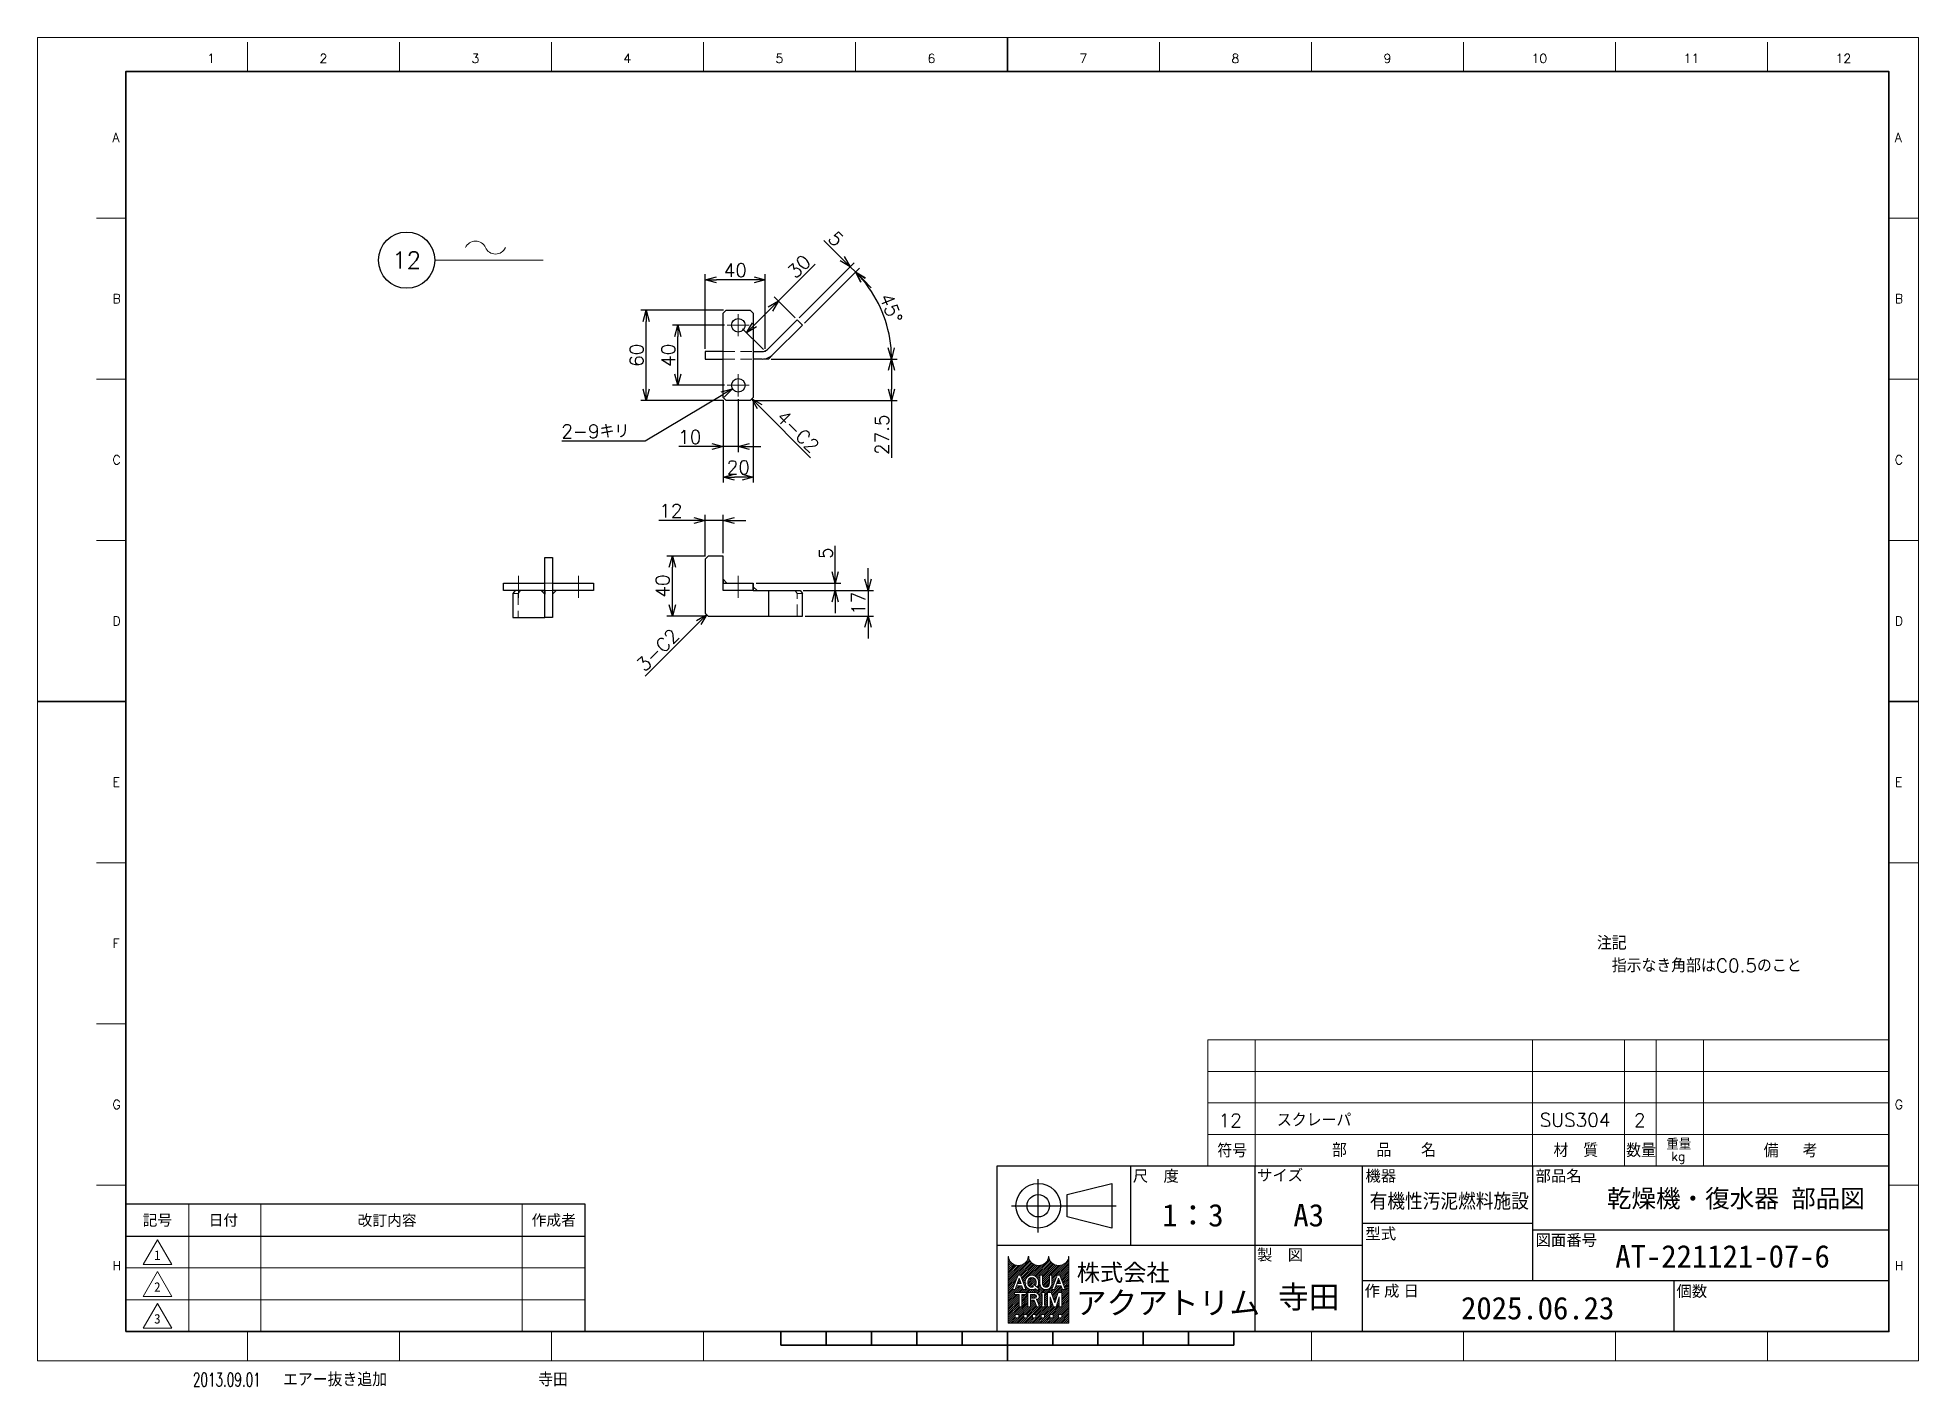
# Model space of a CAD drawing. Header units: millimetres. Extents: x 0 to 1252, y -17 to 882.
import ezdxf
from ezdxf.entities.mleader import LeaderData, LeaderLine
from ezdxf.enums import TextEntityAlignment as Align
from ezdxf.math import Vec2, Vec3

# ---------------------------------------------------------------- set-up
doc = ezdxf.new("R2010")
doc.units = ezdxf.units.MM
doc.header["$LTSCALE"] = 1.2
doc.header["$PDMODE"] = 99
doc.header["$PDSIZE"] = 1
doc.linetypes.add('CENTER2', pattern=[28.575, 19.05, -3.175, 3.175, -3.175])
doc.linetypes.add('HIDDEN', pattern=[9.525, 6.35, -3.175])
for name, color, linetype, lineweight in [('04_HIDDEN', 2, 'HIDDEN', 13), ('05_CENTER', 4, 'CENTER2', 13), ('07_TEXT', 3, 'Continuous', 13), ('08_DIM', 3, 'Continuous', 13), ('90_FRAME', 5, 'Continuous', 35)]:
    doc.layers.add(name, color=color, linetype=linetype, lineweight=lineweight)
doc.layers.add('91_BLANK', color=5, linetype='Continuous', lineweight=0, plot=False)
doc.styles.add('KSS_TXT', font='txt.shx', dxfattribs={"bigfont": 'extfont2.shx'})
doc.styles.add('MS_G', font='MS Gothic.ttf')
doc.styles.get("Standard").update_dxf_attribs({"font": 'txt.shx', "bigfont": 'extfont2.shx'})
doc.styles.add('表題用', font='MS PGothic.ttf')
doc.dimstyles.new('KSS_DIM', dxfattribs={"dimscale": 3, "dimtxt": 3, "dimasz": 2.5, "dimexe": 1.25, "dimexo": 0.625, "dimtad": 1, "dimdsep": 46, "dimtxsty": 'KSS_TXT', "dimblk": 'OPEN30', "dimcen": 0, "dimazin": 2, "dimtfac": 0.75, "dimtmove": 0, "dimatfit": 3, "dimldrblk": 'OPEN30', "dimfxl": 1.25, "dimtolj": 1, "dimarcsym": 0})
doc.dimstyles.new('KSS_DIM$3', dxfattribs={"dimscale": 3, "dimtxt": 3, "dimasz": 2.5, "dimexe": 1.25, "dimexo": 0.625, "dimtad": 1, "dimtih": 1, "dimtoh": 1, "dimdsep": 46, "dimtxsty": 'KSS_TXT', "dimblk": 'OPEN30', "dimcen": 0, "dimazin": 2, "dimtfac": 0.75, "dimtofl": 0, "dimtmove": 0, "dimatfit": 3, "dimldrblk": 'OPEN30', "dimfxl": 1.25, "dimtolj": 1, "dimarcsym": 0})

msp = doc.modelspace()

# ---------------------------------------------------------------- texts
at = {"layer": '07_TEXT', "ltscale": 2, "insert": (1038.4, 282.874), "char_height": 9, "attachment_point": 1}
msp.add_mtext_dynamic_manual_height_columns('注記\\P\u3000指示なき角部はC0.5のこと\\P', width=211.71749, gutter_width=15, heights=[0], dxfattribs=at)
at = {"layer": '90_FRAME', "color": 0, "lineweight": 13, "style": 'KSS_TXT'}
for s, height, p in [('1', 6.049, (115.504, 862.827)), ('2', 6.049, (190.311, 862.827)), ('3', 6.049, (291.534, 862.827)), ('4', 6.049, (392.758, 862.827)), ('5', 6.049, (493.981, 862.827)), ('6', 6.049, (595.205, 862.827)), ('7', 6.049, (696.428, 862.827)), ('8', 6.049, (797.651, 862.827)), ('9', 6.049, (898.875, 862.827)), ('10', 6.0492, (1000.098, 862.827)), ('11', 6.0492, (1101.321, 862.827)), ('12', 6.0492, (1202.545, 862.827))]:
    msp.add_text(s, height=height, dxfattribs=at).set_placement(p, align=Align.BOTTOM_CENTER)
for s, p in [('A', (49.841, 815.011)), ('A', (1236.783, 815.011)), ('B', (49.841, 707.641)), ('B', (1236.783, 707.641)), ('C', (49.841, 600.272)), ('C', (1236.783, 600.272)), ('D', (49.841, 492.903)), ('D', (1236.783, 492.903)), ('E', (49.841, 385.534)), ('E', (1236.783, 385.534)), ('F', (49.841, 278.165)), ('G', (49.841, 170.796)), ('G', (1236.783, 170.796)), ('H', (49.841, 63.427)), ('H', (1236.783, 63.427))]:
    msp.add_text(s, height=6.049, dxfattribs=at).set_placement(p, align=Align.MIDDLE_LEFT)
at = {"layer": '90_FRAME', "color": 3, "lineweight": 13}
for s, p in [('12', (794.199, 160.196)), ('2', (1066.918, 160.347))]:
    msp.add_text(s, height=9, dxfattribs=at).set_placement(p, align=Align.MIDDLE_CENTER)
for s, height, p in [('スクレーパ', 9, (825.352, 155.928)), ('SUS304', 9, (1000.327, 156.047)), ('符号', 9, (785.636, 135.548)), ('部\u3000\u3000品\u3000\u3000名', 9, (861.932, 135.875)), ('材\u3000質', 9, (1009.498, 135.767)), ('数量', 9, (1057.928, 135.699)), ('重量', 7.5, (1084.685, 140.608)), ('kg', 6, (1088, 133.269)), ('備  考', 9, (1149.467, 135.548)), ('エアー抜き追加', 9, (163.41, -16.96)), ('寺田', 9, (333.32, -16.96))]:
    msp.add_text(s, height=height, dxfattribs=at).set_placement(p)
at = {"layer": '90_FRAME', "color": 0, "style": '表題用'}
for s, p in [('尺\u3000度', (729.331, 123.186)), ('サイズ', (812.067, 123.746)), ('機器', (884.246, 123.31)), ('部品名', (997.532, 123.31)), ('型式', (884.246, 84.75)), ('製\u3000図', (812.067, 70.71)), ('図面番号', (997.532, 80.507)), ('作 成 日', (883.728, 46.654)), ('個数', (1091.396, 46.446))]:
    msp.add_text(s, height=7.5, dxfattribs=at).set_placement(p, align=Align.MIDDLE_LEFT)
at = {"layer": '90_FRAME', "color": 0, "style": 'MS_G', "width": 0.9}
msp.add_text('有機性汚泥燃料施設', height=9.6, dxfattribs=at).set_placement((940.054, 101.766), align=Align.CENTER)
at = {"layer": '90_FRAME', "color": 0, "style": 'MS_G'}
msp.add_text('乾燥機・復水器 部品図', height=12, dxfattribs=at).set_placement((1130.944, 102.197), align=Align.CENTER)
at = {"layer": '90_FRAME', "color": 0}
for s, height, style, p in [('A3', 15, 'MS_G', (846.464, 96.947)), ('改訂内容', 7.2, '表題用', (232.747, 93.765))]:
    msp.add_text(s, height=height, dxfattribs=dict(at, style=style)).set_placement(p, align=Align.MIDDLE)
at = {"layer": '90_FRAME', "color": 0, "style": '表題用'}
for s, p in [('記号', (79.747, 93.765)), ('日付', (123.716, 93.765)), ('作成者', (343.747, 93.765))]:
    msp.add_text(s, height=7.2, dxfattribs=at).set_placement(p, align=Align.MIDDLE_CENTER)
at = {"layer": '90_FRAME', "color": 0, "style": 'MS_G'}
for s, p in [('AT-221121-07-6', (1050.677, 62.189)), ('2025.06.23', (947.961, 27.662))]:
    msp.add_text(s, height=15, dxfattribs=at).set_placement(p)
at = {"layer": '90_FRAME', "color": 0, "lineweight": 13, "style": 'MS_G'}
for s, p in [('1', (79.747, 70.429)), ('2', (79.747, 49.215)), ('3', (79.747, 28))]:
    msp.add_text(s, height=6.364, dxfattribs=at).set_placement(p, align=Align.MIDDLE)
at = {"layer": '90_FRAME', "color": 4, "style": 'MS_G'}
msp.add_text('株式会社', height=11.3412, dxfattribs=at).set_placement((722.936, 58.887), align=Align.MIDDLE_CENTER)
msp.add_text('アクアトリム', height=15, dxfattribs=at).set_placement((691.372, 31.188))
at = {"layer": '90_FRAME', "color": 3, "lineweight": 13, "width": 0.65}
msp.add_text('2013.09.01', height=9, dxfattribs=at).set_placement((103.435, -16.96))
at = {"layer": '90_FRAME', "color": 0, "style": 'MS_G'}
for tag, p in [('1：3', (769.354, 96.947)), ('寺田', (846.464, 42.85))]:
    msp.add_attdef(tag, text='', height=15, dxfattribs=at).set_placement(p, align=Align.MIDDLE)

# ---------------------------------------------------------------- blocks, each defined once
blk = doc.blocks.new('AM_BALLOON1')
at = {"transparency": 16777216}
blk.add_circle((0, 0), 5, dxfattribs=at)
blk.add_attdef('B_NUMBER', text='', height=3, dxfattribs=at).set_placement((0, 0), align=Align.MIDDLE_CENTER)
blk = doc.blocks.new('_OPEN')
at = {"color": 0, "linetype": 'ByBlock'}
for p, q in [((-1, 0.17), (0, 0)), ((0, 0), (-1, -0.17)), ((0, 0), (-1, 0))]:
    blk.add_line(p, q, dxfattribs=at)
blk = doc.blocks.new('p1ba05')
for centre, start, end in [((-2.95, 0.29), 24.2276, 155.5758), ((0, 1.62), 204.2276, 335.5758)]:
    blk.add_arc(centre, 1.62, start, end)
blk = doc.blocks.new('_Open30')
at = {"color": 0, "linetype": 'ByBlock', "lineweight": -2}
for p, q in [((-1, 0.27), (0, 0)), ((0, 0), (-1, -0.27)), ((0, 0), (-1, 0))]:
    blk.add_line(p, q, dxfattribs=at)
blk = doc.blocks.new('*D146')
at = {"layer": '08_DIM', "color": 0, "lineweight": -2, "transparency": 16777216}
for p, q in [((457.4, 689.9), (422.7, 689.9)), ((426.4, 657.4), (426.4, 682.4)), ((457.4, 649.9), (422.7, 649.9))]:
    blk.add_line(p, q, dxfattribs=at)
at = {"layer": 'Defpoints', "color": 0, "transparency": 16777216}
for p in [(426.4, 689.9), (459.2, 689.9), (459.2, 649.9)]:
    blk.add_point(p, dxfattribs=at)
at = {"layer": '08_DIM', "color": 0, "lineweight": -2, "transparency": 16777216, "xscale": 7.5, "yscale": 7.5, "zscale": 7.5}
for p, rotation in [((426.4, 689.9), 90), ((426.4, 649.9), 270)]:
    blk.add_blockref('_Open30', p, dxfattribs=dict(at, rotation=rotation))
at = {"layer": '08_DIM', "color": 0, "transparency": 16777216, "insert": (420, 669.9), "char_height": 9, "attachment_point": 5, "rotation": 90, "style": 'KSS_TXT'}
blk.add_mtext('\\A1;40', dxfattribs=at)
blk = doc.blocks.new('*D147')
at = {"layer": '08_DIM', "color": 0, "lineweight": -2, "transparency": 16777216}
for p, q in [((456.7, 699.9), (401.6, 699.9)), ((405.3, 647.4), (405.3, 692.4)), ((456.7, 639.9), (401.6, 639.9))]:
    blk.add_line(p, q, dxfattribs=at)
at = {"layer": 'Defpoints', "color": 0, "transparency": 16777216}
for p in [(405.3, 699.9), (458.6, 699.9), (458.6, 639.9)]:
    blk.add_point(p, dxfattribs=at)
at = {"layer": '08_DIM', "color": 0, "lineweight": -2, "transparency": 16777216, "xscale": 7.5, "yscale": 7.5, "zscale": 7.5}
for p, rotation in [((405.3, 699.9), 90), ((405.3, 639.9), 270)]:
    blk.add_blockref('_Open30', p, dxfattribs=dict(at, rotation=rotation))
at = {"layer": '08_DIM', "color": 0, "transparency": 16777216, "insert": (398.9, 669.9), "char_height": 9, "attachment_point": 5, "rotation": 90, "style": 'KSS_TXT'}
blk.add_mtext('\\A1;60', dxfattribs=at)
blk = doc.blocks.new('*D148')
at = {"layer": '08_DIM', "color": 0, "lineweight": -2, "transparency": 16777216}
for p, q in [((456.6, 640), (456.6, 605.4)), ((466.6, 640.7), (466.6, 605.4)), ((449.1, 609.1), (427, 609.1)), ((466.6, 609.1), (456.6, 609.1)), ((474.1, 609.1), (481.6, 609.1))]:
    blk.add_line(p, q, dxfattribs=at)
at = {"layer": 'Defpoints', "color": 0, "transparency": 16777216}
for p in [(456.6, 641.9), (466.6, 642.6), (456.6, 609.1)]:
    blk.add_point(p, dxfattribs=at)
at = {"layer": '08_DIM', "color": 0, "lineweight": -2, "transparency": 16777216, "xscale": 7.5, "yscale": 7.5, "zscale": 7.5}
blk.add_blockref('_Open30', (456.6, 609.1), dxfattribs=at)
at = {"layer": '08_DIM', "color": 0, "lineweight": -2, "transparency": 16777216, "xscale": 7.5, "yscale": 7.5, "zscale": 7.5, "rotation": 180}
blk.add_blockref('_Open30', (466.6, 609.1), dxfattribs=at)
at = {"layer": '08_DIM', "color": 0, "transparency": 16777216, "insert": (434.3, 615.5), "char_height": 9, "attachment_point": 5, "style": 'KSS_TXT'}
blk.add_mtext('\\A1;10', dxfattribs=at)
blk = doc.blocks.new('*D149')
at = {"layer": '08_DIM', "color": 0, "lineweight": -2, "transparency": 16777216}
for p, q in [((456.6, 640), (456.6, 585.1)), ((476.6, 640), (476.6, 585.1)), ((469.1, 588.8), (464.1, 588.8))]:
    blk.add_line(p, q, dxfattribs=at)
at = {"layer": 'Defpoints', "color": 0, "transparency": 16777216}
for p in [(456.6, 641.9), (476.6, 641.9), (456.6, 588.8)]:
    blk.add_point(p, dxfattribs=at)
at = {"layer": '08_DIM', "color": 0, "lineweight": -2, "transparency": 16777216, "xscale": 7.5, "yscale": 7.5, "zscale": 7.5, "rotation": 180}
blk.add_blockref('_Open30', (456.6, 588.8), dxfattribs=at)
at = {"layer": '08_DIM', "color": 0, "lineweight": -2, "transparency": 16777216, "xscale": 7.5, "yscale": 7.5, "zscale": 7.5}
blk.add_blockref('_Open30', (476.6, 588.8), dxfattribs=at)
at = {"layer": '08_DIM', "color": 0, "transparency": 16777216, "insert": (466.6, 595.2), "char_height": 9, "attachment_point": 5, "style": 'KSS_TXT'}
blk.add_mtext('\\A1;20', dxfattribs=at)
blk = doc.blocks.new('*D150')
at = {"layer": '08_DIM', "color": 0, "lineweight": -2, "transparency": 16777216}
for p, q in [((444.6, 536.1), (444.6, 563.7)), ((456.6, 538.1), (456.6, 563.7)), ((437.1, 559.9), (413.8, 559.9)), ((456.6, 559.9), (444.6, 559.9)), ((464.1, 559.9), (471.6, 559.9))]:
    blk.add_line(p, q, dxfattribs=at)
at = {"layer": 'Defpoints', "color": 0, "transparency": 16777216}
for p in [(444.6, 559.9), (444.6, 534.2), (456.6, 536.2)]:
    blk.add_point(p, dxfattribs=at)
at = {"layer": '08_DIM', "color": 0, "lineweight": -2, "transparency": 16777216, "xscale": 7.5, "yscale": 7.5, "zscale": 7.5}
blk.add_blockref('_Open30', (444.6, 559.9), dxfattribs=at)
at = {"layer": '08_DIM', "color": 0, "lineweight": -2, "transparency": 16777216, "xscale": 7.5, "yscale": 7.5, "zscale": 7.5, "rotation": 180}
blk.add_blockref('_Open30', (456.6, 559.9), dxfattribs=at)
at = {"layer": '08_DIM', "color": 0, "transparency": 16777216, "insert": (421.7, 566.3), "char_height": 9, "attachment_point": 5, "style": 'KSS_TXT'}
blk.add_mtext('\\A1;12', dxfattribs=at)
blk = doc.blocks.new('*D151')
at = {"layer": '08_DIM', "color": 0, "lineweight": -2, "transparency": 16777216}
for p, q in [((444.7, 536.2), (419, 536.2)), ((422.7, 503.7), (422.7, 528.7)), ((444.7, 496.2), (419, 496.2))]:
    blk.add_line(p, q, dxfattribs=at)
at = {"layer": 'Defpoints', "color": 0, "transparency": 16777216}
for p in [(422.7, 536.2), (446.6, 536.2), (446.6, 496.2)]:
    blk.add_point(p, dxfattribs=at)
at = {"layer": '08_DIM', "color": 0, "lineweight": -2, "transparency": 16777216, "xscale": 7.5, "yscale": 7.5, "zscale": 7.5}
for p, rotation in [((422.7, 536.2), 90), ((422.7, 496.2), 270)]:
    blk.add_blockref('_Open30', p, dxfattribs=dict(at, rotation=rotation))
at = {"layer": '08_DIM', "color": 0, "transparency": 16777216, "insert": (416.3, 516.2), "char_height": 9, "attachment_point": 5, "rotation": 90, "style": 'KSS_TXT'}
blk.add_mtext('\\A1;40', dxfattribs=at)
blk = doc.blocks.new('*D152')
at = {"layer": '08_DIM', "color": 0, "lineweight": -2, "transparency": 16777216}
for p, q in [((531.2, 525.7), (531.2, 542.9)), ((478.5, 518.2), (535, 518.2)), ((531.2, 513.2), (531.2, 518.2)), ((509.8, 513.2), (535, 513.2)), ((531.2, 505.7), (531.2, 498.2))]:
    blk.add_line(p, q, dxfattribs=at)
at = {"layer": 'Defpoints', "color": 0, "transparency": 16777216}
for p in [(476.6, 518.2), (531.2, 518.2), (507.9, 513.2)]:
    blk.add_point(p, dxfattribs=at)
at = {"layer": '08_DIM', "color": 0, "lineweight": -2, "transparency": 16777216, "xscale": 7.5, "yscale": 7.5, "zscale": 7.5}
for p, rotation in [((531.2, 518.2), 270), ((531.2, 513.2), 90)]:
    blk.add_blockref('_Open30', p, dxfattribs=dict(at, rotation=rotation))
at = {"layer": '08_DIM', "color": 0, "transparency": 16777216, "insert": (524.9, 538.1), "char_height": 9, "attachment_point": 5, "rotation": 90, "style": 'KSS_TXT'}
blk.add_mtext('\\A1;5', dxfattribs=at)
blk = doc.blocks.new('*D153')
at = {"layer": '08_DIM', "color": 0, "lineweight": -2, "transparency": 16777216}
for p, q in [((553, 520.7), (553, 528.2)), ((509.8, 513.2), (556.7, 513.2)), ((553, 513.2), (553, 496.2)), ((511.2, 496.2), (556.7, 496.2)), ((553, 488.7), (553, 481.2))]:
    blk.add_line(p, q, dxfattribs=at)
at = {"layer": 'Defpoints', "color": 0, "transparency": 16777216}
for p in [(507.9, 513.2), (509.3, 496.2), (553, 496.2)]:
    blk.add_point(p, dxfattribs=at)
at = {"layer": '08_DIM', "color": 0, "lineweight": -2, "transparency": 16777216, "xscale": 7.5, "yscale": 7.5, "zscale": 7.5}
for p, rotation in [((553, 513.2), 270), ((553, 496.2), 90)]:
    blk.add_blockref('_Open30', p, dxfattribs=dict(at, rotation=rotation))
at = {"layer": '08_DIM', "color": 0, "transparency": 16777216, "insert": (546.6, 504.7), "char_height": 9, "attachment_point": 5, "rotation": 90, "style": 'KSS_TXT'}
blk.add_mtext('\\A1;17', dxfattribs=at)
blk = doc.blocks.new('*D154')
at = {"layer": '08_DIM', "color": 0, "lineweight": -2, "transparency": 16777216}
for p, q in [((510.7, 691.4), (547.3, 728)), ((488.5, 667.4), (572.4, 667.4))]:
    blk.add_line(p, q, dxfattribs=at)
blk.add_arc((486.7, 667.4), 82, 5.2424, 39.7576, dxfattribs=at)
at = {"layer": 'Defpoints', "color": 0, "transparency": 16777216}
for p in [(509.3, 690.1), (565.9, 688.6), (482.5, 667.4), (486.7, 667.4), (489.6, 670.3)]:
    blk.add_point(p, dxfattribs=at)
at = {"layer": '08_DIM', "color": 0, "lineweight": -2, "transparency": 16777216, "xscale": 7.5, "yscale": 7.5, "zscale": 7.5}
for p, rotation in [((544.6, 725.4), 132.3788247890091), ((568.7, 667.4), 272.6211752109803)]:
    blk.add_blockref('_Open30', p, dxfattribs=dict(at, rotation=rotation))
at = {"layer": '08_DIM', "color": 0, "transparency": 16777216, "insert": (568.3, 701.2), "char_height": 9, "attachment_point": 5, "rotation": 292.5, "style": 'KSS_TXT'}
blk.add_mtext('\\A1;45%%d', dxfattribs=at)
blk = doc.blocks.new('*D155')
at = {"layer": '08_DIM', "color": 0, "lineweight": -2, "transparency": 16777216}
for p, q in [((535.8, 734.2), (523.6, 746.4)), ((507.1, 694.9), (543.8, 731.6)), ((510.7, 691.4), (547.3, 728)), ((544.6, 725.4), (541.1, 728.9)), ((549.9, 720.1), (555.2, 714.8))]:
    blk.add_line(p, q, dxfattribs=at)
at = {"layer": 'Defpoints', "color": 0, "transparency": 16777216}
for p in [(541.1, 728.9), (505.8, 693.6), (509.3, 690.1)]:
    blk.add_point(p, dxfattribs=at)
at = {"layer": '08_DIM', "color": 0, "lineweight": -2, "transparency": 16777216, "xscale": 7.5, "yscale": 7.5, "zscale": 7.5}
for p, rotation in [((541.1, 728.9), 315.0000000000322), ((544.6, 725.4), 135.0000000000322)]:
    blk.add_blockref('_Open30', p, dxfattribs=dict(at, rotation=rotation))
at = {"layer": '08_DIM', "color": 0, "transparency": 16777216, "insert": (531.6, 747.5), "char_height": 9, "attachment_point": 5, "rotation": 315, "style": 'KSS_TXT'}
blk.add_mtext('\\A1;5', dxfattribs=at)
blk = doc.blocks.new('*D156')
at = {"layer": '08_DIM', "color": 0, "lineweight": -2, "transparency": 16777216}
for p, q in [((488.5, 667.4), (572.4, 667.4)), ((568.7, 659.9), (568.7, 647.4)), ((476.5, 639.9), (572.4, 639.9)), ((568.7, 639.9), (568.7, 601.7))]:
    blk.add_line(p, q, dxfattribs=at)
at = {"layer": 'Defpoints', "color": 0, "transparency": 16777216}
for p in [(486.7, 667.4), (474.6, 639.9), (568.7, 639.9)]:
    blk.add_point(p, dxfattribs=at)
at = {"layer": '08_DIM', "color": 0, "lineweight": -2, "transparency": 16777216, "xscale": 7.5, "yscale": 7.5, "zscale": 7.5}
for p, rotation in [((568.7, 667.4), 90), ((568.7, 639.9), 270)]:
    blk.add_blockref('_Open30', p, dxfattribs=dict(at, rotation=rotation))
at = {"layer": '08_DIM', "color": 0, "transparency": 16777216, "insert": (562.3, 617), "char_height": 9, "attachment_point": 5, "rotation": 90, "style": 'KSS_TXT'}
blk.add_mtext('\\A1;27.5', dxfattribs=at)
blk = doc.blocks.new('*D157')
at = {"layer": '08_DIM', "color": 0, "lineweight": -2, "transparency": 16777216}
for p, q in [((404.7, 612.9), (456.3, 643.7)), ((349, 612.9), (404.7, 612.9))]:
    blk.add_line(p, q, dxfattribs=at)
at = {"layer": 'Defpoints', "color": 0, "transparency": 16777216}
for p in [(470.5, 652.2), (462.7, 647.6)]:
    blk.add_point(p, dxfattribs=at)
at = {"layer": '08_DIM', "color": 0, "lineweight": -2, "transparency": 16777216, "xscale": 7.5, "yscale": 7.5, "zscale": 7.5, "rotation": 30.87303870471707}
blk.add_blockref('_Open30', (462.7, 647.6), dxfattribs=at)
at = {"layer": '08_DIM', "color": 0, "transparency": 16777216, "insert": (371.4, 619.3), "char_height": 9, "attachment_point": 5, "style": 'KSS_TXT'}
blk.add_mtext('\\A1;2-9キリ', dxfattribs=at)
blk = doc.blocks.new('*D158')
at = {"layer": '08_DIM', "color": 0, "lineweight": -2, "transparency": 16777216}
blk.add_line((440.3, 491.9), (404.5, 456.1), dxfattribs=at)
at = {"layer": 'Defpoints', "color": 0, "transparency": 16777216}
for p in [(445.6, 497.2), (408.8, 460.4), (408.8, 460.4)]:
    blk.add_point(p, dxfattribs=at)
at = {"layer": '08_DIM', "color": 0, "lineweight": -2, "transparency": 16777216, "xscale": 7.5, "yscale": 7.5, "zscale": 7.5, "rotation": 44.99999999999991}
blk.add_blockref('_Open30', (445.6, 497.2), dxfattribs=at)
at = {"layer": '08_DIM', "color": 0, "transparency": 16777216, "insert": (413, 473.6), "char_height": 9, "attachment_point": 5, "rotation": 45, "style": 'KSS_TXT'}
blk.add_mtext('\\A1;3-C2', dxfattribs=at)
blk = doc.blocks.new('*D159')
at = {"layer": '08_DIM', "color": 0, "lineweight": -2, "transparency": 16777216}
for p, q in [((493.3, 706.1), (517.9, 730.7)), ((504.5, 694.9), (490.6, 708.8)), ((477.4, 690.2), (488, 700.8)), ((483.3, 673.7), (469.4, 687.6))]:
    blk.add_line(p, q, dxfattribs=at)
at = {"layer": 'Defpoints', "color": 0, "transparency": 16777216}
for p in [(493.3, 706.1), (505.8, 693.6), (484.6, 672.4)]:
    blk.add_point(p, dxfattribs=at)
at = {"layer": '08_DIM', "color": 0, "lineweight": -2, "transparency": 16777216, "xscale": 7.5, "yscale": 7.5, "zscale": 7.5}
for p, rotation in [((493.3, 706.1), 44.99999999998403), ((472.1, 684.9), 224.999999999984)]:
    blk.add_blockref('_Open30', p, dxfattribs=dict(at, rotation=rotation))
at = {"layer": '08_DIM', "color": 0, "transparency": 16777216, "insert": (507.1, 729), "char_height": 9, "attachment_point": 5, "rotation": 45, "style": 'KSS_TXT'}
blk.add_mtext('\\A1;30', dxfattribs=at)
blk = doc.blocks.new('*D160')
at = {"layer": '08_DIM', "color": 0, "lineweight": -2, "transparency": 16777216}
blk.add_line((480.9, 635.6), (514.8, 601.7), dxfattribs=at)
at = {"layer": 'Defpoints', "color": 0, "transparency": 16777216}
for p in [(475.6, 640.9), (537.5, 579), (537.5, 579)]:
    blk.add_point(p, dxfattribs=at)
at = {"layer": '08_DIM', "color": 0, "lineweight": -2, "transparency": 16777216, "xscale": 7.5, "yscale": 7.5, "zscale": 7.5, "rotation": 134.9999999999999}
blk.add_blockref('_Open30', (475.6, 640.9), dxfattribs=at)
at = {"layer": '08_DIM', "color": 0, "transparency": 16777216, "insert": (506.3, 619.2), "char_height": 9, "attachment_point": 5, "rotation": 315, "style": 'KSS_TXT'}
blk.add_mtext('\\A1;4-C2', dxfattribs=at)
blk = doc.blocks.new('*D161')
at = {"layer": '08_DIM', "color": 0, "lineweight": -2, "transparency": 16777216}
for p, q in [((444.6, 674.3), (444.6, 723.9)), ((477.1, 720.2), (452.1, 720.2)), ((484.6, 674.3), (484.6, 723.9))]:
    blk.add_line(p, q, dxfattribs=at)
at = {"layer": 'Defpoints', "color": 0, "transparency": 16777216}
for p in [(444.6, 720.2), (444.6, 672.4), (484.6, 672.4)]:
    blk.add_point(p, dxfattribs=at)
at = {"layer": '08_DIM', "color": 0, "lineweight": -2, "transparency": 16777216, "xscale": 7.5, "yscale": 7.5, "zscale": 7.5, "rotation": 180}
blk.add_blockref('_Open30', (444.6, 720.2), dxfattribs=at)
at = {"layer": '08_DIM', "color": 0, "lineweight": -2, "transparency": 16777216, "xscale": 7.5, "yscale": 7.5, "zscale": 7.5}
blk.add_blockref('_Open30', (484.6, 720.2), dxfattribs=at)
at = {"layer": '08_DIM', "color": 0, "transparency": 16777216, "insert": (464.6, 726.6), "char_height": 9, "attachment_point": 5, "style": 'KSS_TXT'}
blk.add_mtext('\\A1;40', dxfattribs=at)

# ---------------------------------------------------------------- dimensions: what is measured, and where the dimension line sits
at = {"layer": '08_DIM'}
for base, p1, p2, angle, picture, middle in [((541.106, 728.919), (509.337, 690.079), (505.802, 693.615), 135, '*D155', (531.565, 747.485)), ((405.31, 699.902), (458.589, 639.902), (458.589, 699.902), 90, '*D147', (398.935, 669.902)), ((426.401, 689.902), (459.248, 649.902), (459.248, 689.902), 90, '*D146', (420.026, 669.902)), ((568.659, 639.902), (486.66, 667.402), (474.589, 639.902), 90, '*D156', (562.278, 617.027)), ((531.243, 518.181), (507.923, 513.181), (476.589, 518.181), 90, '*D152', (524.862, 538.056)), ((422.72, 536.181), (446.589, 496.181), (446.589, 536.181), 90, '*D151', (416.345, 516.181)), ((552.958, 496.181), (507.923, 513.181), (509.337, 496.181), 90, '*D153', (546.583, 504.681))]:
    dim = msp.add_linear_dim(base=base, p1=p1, p2=p2, angle=angle, dimstyle='KSS_DIM', override={"dimarcsym": 1}, dxfattribs=at)
    dim.commit()
    dim.dimension.update_dxf_attribs({"geometry": picture, "text_midpoint": middle})
dim = msp.add_linear_dim(base=(444.589, 720.196), p1=(484.589, 672.402), p2=(444.589, 672.402), dimstyle='KSS_DIM', dxfattribs=at)
dim.commit()
dim.dimension.update_dxf_attribs({"geometry": '*D161', "text_midpoint": (464.589, 726.571)})
dim = msp.add_linear_dim(base=(493.292, 706.124), p1=(484.589, 672.402), p2=(505.802, 693.615), angle=45, dimstyle='KSS_DIM', override={"dimarcsym": 1}, dxfattribs=at)
dim.commit()
dim.dimension.update_dxf_attribs({"geometry": '*D159', "text_midpoint": (511.639, 724.471), "dimtype": 160})
dim = msp.add_angular_dim_2l(base=(565.865, 688.624), line1=((509.337, 690.079), (489.589, 670.33)), line2=((482.518, 667.402), (486.66, 667.402)), dimstyle='KSS_DIM', override={"dimarcsym": 1}, dxfattribs=at)
dim.commit()
dim.dimension.update_dxf_attribs({"geometry": '*D154', "text_midpoint": (568.313, 701.223)})
dim = msp.add_diameter_dim_2p(p1=(470.451, 652.211), p2=(462.726, 647.592), text='2-<>キリ', dimstyle='KSS_DIM$3', override={"dimpost": '<>', "dimtix": 1, "dimarcsym": 1}, dxfattribs=at)
dim.commit()
dim.dimension.update_dxf_attribs({"geometry": '*D157', "text_midpoint": (371.381, 612.89), "dimtype": 163})
for base, p1, p2, picture, middle in [((456.589, 609.125), (466.589, 642.56), (456.589, 641.902), '*D148', (434.276, 615.5)), ((456.589, 588.809), (476.589, 641.902), (456.589, 641.902), '*D149', (466.589, 595.184)), ((444.589, 559.901), (456.589, 536.181), (444.589, 534.181), '*D150', (421.714, 566.276))]:
    dim = msp.add_linear_dim(base=base, p1=p1, p2=p2, dimstyle='KSS_DIM', override={"dimarcsym": 1}, dxfattribs=at)
    dim.commit()
    dim.dimension.update_dxf_attribs({"geometry": picture, "text_midpoint": middle})
for base, p1, p2, angle, text, picture, middle in [((537.461, 579.029), (475.589, 640.902), (537.461, 579.029), 315, '4-C2', '*D160', (501.809, 614.681)), ((408.767, 460.359), (445.589, 497.181), (408.767, 460.359), 225, '3-C2', '*D158', (417.508, 469.1))]:
    dim = msp.add_linear_dim(base=base, p1=p1, p2=p2, angle=angle, text=text, dimstyle='KSS_DIM', override={"dimse1": 1, "dimse2": 1, "dimsd2": 1, "dimarcsym": 1}, dxfattribs=at)
    dim.commit()
    dim.dimension.update_dxf_attribs({"geometry": picture, "text_midpoint": middle, "dimtype": 161})

# ---------------------------------------------------------------- hatches: boundary and pattern name
at = {"layer": '90_FRAME', "lineweight": 5}
h = msp.add_hatch(dxfattribs=at)
h.set_pattern_fill('_USER', color=4, scale=0.9, angle=45, pattern_type=0)
h.set_pattern_definition([(45, (-1212.831, -19.19725), (-0.6363961, 0.6363961), [])])
edge = h.paths.add_edge_path()
edge.add_arc((686.757, 69.336), 0.192, 90, 180)
edge.add_ellipse((680.033, 69.336), major_axis=(-6.532, 0), ratio=0.88235294, start_angle=360, end_angle=540, ccw=False)
edge.add_arc((673.309, 69.336), 0.192, 3.187318, 180)
edge.add_ellipse((666.585, 69.336), major_axis=(-6.532, 0), ratio=0.88235294, start_angle=360, end_angle=540, ccw=False)
edge.add_arc((659.86, 69.336), 0.192, 3.187318, 180)
edge.add_ellipse((653.136, 69.336), major_axis=(-6.532, 0), ratio=0.88235294, start_angle=360, end_angle=540, ccw=False)
edge.add_arc((646.412, 69.336), 0.192, 3.187318, 90)
edge.add_line((646.412, 69.528), (646.412, 25.149))
edge.add_line((646.412, 25.149), (686.757, 25.149))
edge.add_line((686.757, 25.149), (686.757, 69.528))
h.paths.add_polyline_path([(652.918, 57.076), (654.511, 57.076), (658.133, 47.516), (658.133, 47.47), (656.408, 47.47), (655.507, 50.003), (651.96, 50.003), (652.48, 51.463), (654.987, 51.463), (653.714, 55.036), (651.02, 47.47), (649.295, 47.47), (649.295, 47.516)], flags=16)
edge = h.paths.add_edge_path(flags=16)
edge.add_ellipse((662.142, 52.849), major_axis=(-4.419, 0), ratio=0.95652174, start_angle=180, end_angle=360, ccw=False)
edge.add_line((666.561, 52.849), (666.561, 51.697))
edge.add_ellipse((662.142, 51.697), major_axis=(-4.419, 0), ratio=0.95652174, start_angle=143.33265, end_angle=180, ccw=False)
edge.add_line((665.629, 49.101), (664.391, 50.121))
edge.add_ellipse((662.142, 51.81), major_axis=(2.818, 0), ratio=0.99503582, start_angle=-36.905754, end_angle=0)
edge.add_line((664.96, 51.81), (664.96, 52.736))
edge.add_ellipse((662.142, 52.736), major_axis=(2.818, 0), ratio=0.99471826, start_angle=360, end_angle=540)
edge.add_line((659.324, 52.736), (659.324, 51.81))
edge.add_ellipse((662.142, 51.81), major_axis=(2.818, 0), ratio=0.99503582, start_angle=-180, end_angle=-65.651022)
edge.add_line((663.299, 49.253), (662.514, 50.017))
edge.add_line((662.514, 50.017), (663.365, 50.92))
edge.add_line((663.365, 50.92), (666.923, 47.988))
edge.add_line((666.923, 47.988), (665.812, 46.808))
edge.add_line((665.812, 46.808), (664.476, 48.108))
edge.add_ellipse((662.142, 51.697), major_axis=(-4.419, 0), ratio=0.95652174, start_angle=0, end_angle=123.036902, ccw=False)
edge.add_line((657.723, 51.697), (657.723, 52.849))
h.paths.add_polyline_path([(658.419, 45.549), (658.419, 44.204), (655.537, 44.204, 0.41421356), (655.345, 44.012), (655.345, 35.943), (653.616, 35.943), (653.616, 44.012, 0.41421356), (653.424, 44.204), (650.542, 44.204), (650.542, 45.549)], flags=16)
edge = h.paths.add_edge_path(flags=16)
edge.add_line((659.514, 45.549), (663.932, 45.549))
edge.add_ellipse((663.932, 43.022), major_axis=(-3.101, 0), ratio=0.8148203, start_angle=115.670702, end_angle=270, ccw=False)
edge.add_arc((664.408, 39.597), 1.256, 22.272952, 58.553113, ccw=False)
edge.add_line((665.57, 40.074), (667.226, 36.02))
edge.add_line((667.226, 36.02), (667.226, 35.943))
edge.add_line((667.226, 35.943), (665.362, 35.943))
edge.add_line((665.362, 35.943), (663.9, 40.014))
edge.add_arc((663.187, 39.727), 0.768, 21.928298, 90)
edge.add_line((663.187, 40.495), (661.3, 40.495))
edge.add_line((661.3, 40.495), (661.3, 41.84))
edge.add_line((661.3, 41.84), (664.163, 41.84))
edge.add_arc((664.122, 43.022), 1.183, 271.997057, 448.002943)
edge.add_line((664.163, 44.204), (661.243, 44.204))
edge.add_line((661.243, 44.204), (661.243, 35.943))
edge.add_line((661.243, 35.943), (659.514, 35.943))
edge.add_line((659.514, 35.943), (659.514, 45.549))
h.paths.add_polyline_path([(667.449, 57.076), (669.178, 57.076), (669.178, 51.697, 0.17503056), (669.941, 49.495, 0.25714961), (673.026, 49.495, 0.17503056), (673.789, 51.697), (673.789, 57.076), (675.518, 57.076), (675.518, 51.349, -0.37939124), (671.771, 47.47), (671.195, 47.47, -0.37939124), (667.449, 51.349)], flags=16)
h.paths.add_polyline_path([(668.683, 45.549), (670.796, 45.549), (670.796, 44.204, 0.41421356), (670.604, 44.012), (670.604, 37.48, 0.41421356), (670.796, 37.288), (670.796, 35.943), (668.683, 35.943), (668.683, 37.288, 0.41421356), (668.875, 37.48), (668.875, 44.012, 0.41421356), (668.683, 44.204)], flags=16)
h.paths.add_polyline_path([(672.527, 45.549), (675.036, 45.549), (677.33, 38.572), (679.624, 45.549), (682.134, 45.549), (682.134, 35.943), (680.405, 35.943), (680.405, 42.667), (678.194, 35.943), (676.465, 35.943), (674.254, 42.667), (674.256, 35.943), (672.527, 35.943)], flags=16)
h.paths.add_polyline_path([(679.043, 57.076), (680.636, 57.076), (684.258, 47.516), (684.258, 47.47), (682.533, 47.47), (681.632, 50.003), (678.085, 50.003), (678.605, 51.463), (681.112, 51.463), (679.839, 55.036), (677.145, 47.47), (675.42, 47.47), (675.42, 47.516)], flags=16)
h.paths.add_polyline_path([(651.023, 30.912), (653.328, 30.912), (653.328, 28.607), (651.023, 28.607)], flags=16)
h.paths.add_polyline_path([(656.786, 30.912), (659.092, 30.912), (659.092, 28.607), (656.786, 28.607)], flags=16)
h.paths.add_polyline_path([(662.55, 30.912), (664.855, 30.912), (664.855, 28.607), (662.55, 28.607)], flags=16)
h.paths.add_polyline_path([(668.314, 30.912), (670.619, 30.912), (670.619, 28.607), (668.314, 28.607)], flags=16)
h.paths.add_polyline_path([(674.077, 30.912), (676.383, 30.912), (676.383, 28.607), (674.077, 28.607)], flags=16)
h.paths.add_polyline_path([(679.841, 30.912), (682.146, 30.912), (682.146, 28.607), (679.841, 28.607)], flags=16)

# ---------------------------------------------------------------- linework, layer by layer
at = {"color": 0}
for p, q in [((509.337, 690.079), (489.589, 670.33)), ((456.589, 672.402), (444.589, 672.402)), ((444.589, 672.402), (444.589, 667.402)), ((444.589, 667.402), (456.589, 667.402)), ((476.589, 672.402), (482.518, 672.402)), ((482.518, 667.402), (476.589, 667.402)), ((444.589, 534.181), (446.589, 536.181)), ((444.589, 534.181), (444.589, 498.181)), ((456.589, 536.181), (446.589, 536.181)), ((456.589, 518.181), (456.589, 536.181)), ((476.589, 513.181), (476.589, 518.181)), ((476.589, 513.181), (507.923, 513.181)), ((507.923, 513.181), (509.337, 511.181)), ((509.337, 496.181), (509.337, 511.181)), ((446.589, 496.181), (444.589, 498.181)), ((446.589, 496.181), (509.337, 496.181))]:
    msp.add_line(p, q, dxfattribs=at)
for p, q in [((317.975, 513.181), (316.561, 511.181)), ((316.561, 511.181), (316.561, 495.181)), ((316.561, 495.181), (337.774, 495.181))]:
    msp.add_line(p, q)
at = {"color": 3}
msp.add_line((486.66, 513.181), (486.66, 496.181), dxfattribs=at)
at = {"color": 0}
for points in [[(458.589, 699.902), (474.589, 699.902), (476.589, 697.902), (476.589, 641.902), (474.589, 639.902), (458.589, 639.902), (456.589, 641.902), (456.589, 697.902)], [(337.774, 535.181), (342.774, 535.181), (342.774, 495.181), (337.774, 495.181)], [(456.589, 518.181), (476.589, 518.181), (476.589, 513.181), (456.589, 513.181)]]:
    msp.add_lwpolyline(points, close=True, dxfattribs=at)
for points in [[(486.053, 673.866), (505.802, 693.615), (509.337, 690.079)], [(337.774, 513.181), (310.274, 513.181), (310.274, 518.181), (337.774, 518.181)], [(342.774, 518.181), (370.274, 518.181), (370.274, 513.181), (342.774, 513.181)]]:
    msp.add_lwpolyline(points, dxfattribs=at)
at = {"color": 3}
for points in [[(456.589, 518.181), (459.089, 518.181), (456.589, 520.681), (456.589, 520.681)], [(476.589, 513.181), (479.089, 513.181), (476.589, 515.681), (476.589, 515.681)], [(337.774, 513.181), (337.774, 510.681), (335.274, 513.181), (335.274, 513.181)], [(342.774, 513.181), (342.774, 510.681), (345.274, 513.181), (345.274, 513.181)]]:
    msp.add_lwpolyline(points, close=True, dxfattribs=at)
at = {"color": 0}
for centre in [(466.589, 689.902), (466.589, 649.902)]:
    msp.add_circle(centre, 4.5, dxfattribs=at)
msp.add_arc((482.518, 677.402), 5, 270, 315)
msp.add_arc((482.518, 677.402), 10, 270, 315, dxfattribs=at)
at = {"layer": '04_HIDDEN'}
for p, q in [((456.589, 672.402), (476.589, 672.402)), ((456.589, 667.402), (476.589, 667.402)), ((337.774, 518.181), (342.774, 518.181)), ((316.561, 511.181), (320.097, 511.181)), ((321.511, 513.181), (320.097, 511.181)), ((320.097, 511.181), (320.097, 495.181)), ((337.774, 513.181), (342.774, 513.181)), ((504.388, 513.181), (505.802, 511.181)), ((505.802, 496.181), (505.802, 511.181)), ((509.337, 511.181), (505.802, 511.181))]:
    msp.add_line(p, q, dxfattribs=at)
at = {"layer": '05_CENTER'}
for p, q in [((473.93, 689.902), (459.248, 689.902)), ((466.589, 682.56), (466.589, 697.243)), ((466.589, 642.56), (466.589, 657.243)), ((473.93, 649.902), (459.248, 649.902)), ((320.274, 508.318), (320.274, 522.99)), ((360.274, 508.318), (360.274, 522.99)), ((466.589, 508.318), (466.589, 522.99))]:
    msp.add_line(p, q, dxfattribs=at)
at = {"layer": '08_DIM'}
for p, q in [((264.521, 733.265), (336.653, 733.265)), ((482.518, 672.402), (484.589, 672.402)), ((482.518, 667.402), (486.66, 667.402)), ((484.589, 672.402), (486.053, 673.866)), ((486.66, 667.402), (489.589, 670.33))]:
    msp.add_line(p, q, dxfattribs=at)
at = {"layer": '90_FRAME', "color": 4, "lineweight": 13}
for p, q in [((139.699, 858.923), (139.699, 878.525)), ((240.923, 858.923), (240.923, 878.525)), ((342.146, 858.923), (342.146, 878.525)), ((443.369, 858.923), (443.369, 878.525)), ((544.593, 858.923), (544.593, 878.525)), ((747.04, 858.923), (747.04, 878.525)), ((848.263, 858.923), (848.263, 878.525)), ((949.486, 858.923), (949.486, 878.525)), ((1050.71, 858.923), (1050.71, 878.525)), ((1151.933, 858.923), (1151.933, 878.525)), ((58.747, 761.326), (39.144, 761.326)), ((1252.488, 761.326), (1232.886, 761.326)), ((58.747, 653.957), (39.144, 653.957)), ((1252.488, 653.957), (1232.886, 653.957)), ((58.747, 546.588), (39.144, 546.588)), ((1252.488, 546.588), (1232.886, 546.588)), ((58.747, 331.85), (39.144, 331.85)), ((1252.488, 331.85), (1232.886, 331.85)), ((58.747, 224.48), (39.144, 224.48)), ((779.222, 213.829), (779.222, 129.829)), ((779.222, 213.829), (1232.886, 213.829)), ((810.722, 213.829), (810.722, 129.829)), ((995.493, 213.829), (995.493, 129.829)), ((1056.825, 213.829), (1056.825, 129.829)), ((1077.825, 213.829), (1077.825, 129.829)), ((1109.325, 213.829), (1109.325, 129.829)), ((779.222, 192.829), (1232.886, 192.829)), ((779.222, 171.829), (1232.886, 171.829)), ((779.222, 150.829), (1232.886, 150.829)), ((58.747, 117.111), (39.144, 117.111)), ((1252.488, 117.111), (1232.886, 117.111)), ((139.699, 0), (139.699, 19.515)), ((240.923, 0), (240.923, 19.515)), ((342.146, 0), (342.146, 19.515)), ((443.369, 0), (443.369, 19.515)), ((848.263, 0), (848.263, 19.515)), ((949.486, 0), (949.486, 19.515)), ((1050.71, 0), (1050.71, 19.515)), ((1151.933, 0), (1151.933, 19.515))]:
    msp.add_line(p, q, dxfattribs=at)
at = {"layer": '90_FRAME'}
for p, q in [((645.816, 881.55), (645.816, 858.923)), ((0, 439.219), (58.747, 439.219)), ((1252.488, 439.219), (1232.886, 439.219)), ((495.029, 10.467), (495.029, 19.515)), ((525.187, 10.467), (525.187, 19.515)), ((555.344, 10.467), (555.344, 19.515)), ((585.501, 10.467), (585.501, 19.515)), ((615.659, 10.467), (615.659, 19.515)), ((645.816, 0), (645.816, 19.515)), ((675.974, 10.467), (675.974, 19.515)), ((706.131, 10.467), (706.131, 19.515)), ((736.289, 10.467), (736.289, 19.515)), ((766.446, 10.467), (766.446, 19.515)), ((796.603, 10.467), (796.603, 19.515)), ((495.029, 10.467), (796.603, 10.467))]:
    msp.add_line(p, q, dxfattribs=at)
at = {"layer": '90_FRAME', "color": 0, "lineweight": 25}
for p, q in [((727.986, 76.793), (727.986, 129.829)), ((810.722, 19.515), (810.722, 129.829)), ((882.207, 19.515), (882.207, 129.829)), ((995.493, 129.829), (995.493, 53.458)), ((666.358, 85.491), (666.358, 121.131)), ((648.538, 103.311), (718.333, 103.311)), ((882.207, 91.643), (995.493, 91.643)), ((58.747, 83.158), (364.747, 83.158)), ((882.207, 76.793), (638.886, 76.793)), ((995.493, 87.4), (1232.886, 87.4)), ((882.207, 53.458), (1232.886, 53.458)), ((1089.614, 53.458), (1089.614, 19.515))]:
    msp.add_line(p, q, dxfattribs=at)
at = {"layer": '90_FRAME', "color": 0, "lineweight": 13}
for p, q in [((100.747, 19.515), (100.747, 104.372)), ((148.747, 19.515), (148.747, 104.372)), ((322.747, 19.515), (322.747, 104.372)), ((58.747, 61.943), (364.747, 61.943)), ((58.747, 40.729), (364.747, 40.729))]:
    msp.add_line(p, q, dxfattribs=at)
at = {"layer": '90_FRAME', "color": 4, "lineweight": 5}
for p, q in [((646.412, 25.149), (646.412, 69.528)), ((686.757, 69.528), (686.757, 25.149)), ((649.295, 47.516), (652.918, 57.076)), ((651.02, 47.47), (653.714, 55.036)), ((651.96, 50.003), (652.48, 51.463)), ((652.48, 51.463), (654.987, 51.463)), ((652.918, 57.076), (654.511, 57.076)), ((654.987, 51.463), (653.714, 55.036)), ((658.133, 47.516), (654.511, 57.076)), ((657.723, 52.849), (657.723, 51.697)), ((659.324, 52.736), (659.324, 51.814)), ((662.514, 50.017), (663.365, 50.92)), ((663.365, 50.92), (666.923, 47.988)), ((664.391, 50.121), (665.629, 49.101)), ((664.96, 52.736), (664.96, 51.814)), ((666.561, 52.849), (666.561, 51.697)), ((667.449, 51.349), (667.449, 57.076)), ((669.178, 57.076), (667.449, 57.076)), ((669.178, 51.697), (669.178, 57.076)), ((673.789, 51.697), (673.789, 57.076)), ((673.789, 57.076), (675.518, 57.076)), ((675.42, 47.516), (679.043, 57.076)), ((675.518, 51.349), (675.518, 57.076)), ((677.145, 47.47), (679.839, 55.036)), ((678.085, 50.003), (678.605, 51.463)), ((678.605, 51.463), (681.112, 51.463)), ((679.043, 57.076), (680.636, 57.076)), ((681.112, 51.463), (679.839, 55.036)), ((684.258, 47.516), (680.636, 57.076)), ((649.295, 47.47), (649.295, 47.516)), ((649.295, 47.516), (649.295, 47.516)), ((649.295, 47.47), (649.295, 47.516)), ((649.295, 47.47), (651.02, 47.47)), ((650.542, 45.549), (658.419, 45.549)), ((650.542, 45.549), (650.542, 44.204)), ((650.542, 44.204), (653.424, 44.204)), ((651.96, 50.003), (655.507, 50.003)), ((653.616, 35.943), (653.616, 44.012)), ((655.345, 35.943), (655.345, 44.012)), ((656.408, 47.47), (655.507, 50.003)), ((655.537, 44.204), (658.419, 44.204)), ((658.133, 47.47), (656.408, 47.47)), ((658.133, 47.47), (658.133, 47.516)), ((658.419, 45.549), (658.419, 44.204)), ((659.514, 45.549), (659.514, 35.943)), ((659.514, 45.549), (663.932, 45.549)), ((661.243, 35.943), (661.243, 44.204)), ((661.243, 44.204), (664.163, 44.204)), ((661.3, 40.495), (661.3, 41.84)), ((661.3, 41.84), (664.163, 41.84)), ((661.3, 40.495), (663.187, 40.495)), ((662.514, 50.017), (663.299, 49.253)), ((663.9, 40.014), (665.362, 35.943)), ((664.476, 48.108), (665.812, 46.808)), ((665.57, 40.074), (667.226, 36.02)), ((665.812, 46.808), (666.923, 47.988)), ((668.683, 45.549), (670.796, 45.549)), ((668.683, 45.549), (668.683, 44.204)), ((668.875, 37.48), (668.875, 44.012)), ((670.604, 37.48), (670.604, 44.012)), ((670.796, 45.549), (670.796, 44.204)), ((671.771, 47.47), (671.195, 47.47)), ((672.527, 45.549), (672.527, 35.943)), ((672.527, 45.549), (675.036, 45.549)), ((674.256, 35.943), (674.254, 42.667)), ((676.465, 35.943), (674.254, 42.667)), ((677.33, 38.572), (675.036, 45.549)), ((675.42, 47.47), (675.42, 47.516)), ((675.42, 47.516), (675.42, 47.516)), ((675.42, 47.47), (675.42, 47.516)), ((675.42, 47.47), (677.145, 47.47)), ((677.33, 38.572), (679.624, 45.549)), ((678.085, 50.003), (681.632, 50.003)), ((678.194, 35.943), (680.405, 42.667)), ((682.134, 45.549), (679.624, 45.549)), ((680.405, 42.667), (680.405, 35.943)), ((682.533, 47.47), (681.632, 50.003)), ((682.134, 35.943), (682.134, 45.549)), ((684.258, 47.47), (682.533, 47.47)), ((684.258, 47.47), (684.258, 47.516)), ((686.757, 25.149), (646.412, 25.149)), ((651.023, 30.912), (653.328, 30.912)), ((651.023, 30.912), (651.023, 28.607)), ((653.328, 28.607), (651.023, 28.607)), ((653.328, 30.912), (653.328, 28.607)), ((653.616, 35.943), (655.345, 35.943)), ((656.786, 30.912), (659.092, 30.912)), ((656.786, 30.912), (656.786, 28.607)), ((659.092, 28.607), (656.786, 28.607)), ((659.092, 30.912), (659.092, 28.607)), ((659.514, 35.943), (661.243, 35.943)), ((662.55, 30.912), (664.855, 30.912)), ((662.55, 30.912), (662.55, 28.607)), ((664.855, 28.607), (662.55, 28.607)), ((664.855, 30.912), (664.855, 28.607)), ((665.362, 35.943), (667.226, 35.943)), ((667.226, 36.02), (667.226, 35.943)), ((668.314, 30.912), (670.619, 30.912)), ((668.314, 30.912), (668.314, 28.607)), ((670.619, 28.607), (668.314, 28.607)), ((668.683, 35.943), (668.683, 37.288)), ((668.683, 35.943), (670.796, 35.943)), ((670.619, 30.912), (670.619, 28.607)), ((670.796, 35.943), (670.796, 37.288)), ((672.527, 35.943), (674.256, 35.943)), ((674.077, 30.912), (676.383, 30.912)), ((674.077, 30.912), (674.077, 28.607)), ((676.383, 28.607), (674.077, 28.607)), ((676.383, 30.912), (676.383, 28.607)), ((676.465, 35.943), (678.194, 35.943)), ((682.146, 30.912), (679.841, 30.912)), ((679.841, 30.912), (679.841, 28.607)), ((679.841, 28.607), (682.146, 28.607)), ((680.405, 35.943), (682.134, 35.943)), ((682.146, 30.912), (682.146, 28.607))]:
    msp.add_line(p, q, dxfattribs=at)
at = {"layer": '90_FRAME'}
msp.add_lwpolyline([(58.747, 19.515), (1232.886, 19.515), (1232.886, 858.923), (58.747, 858.923)], close=True, dxfattribs=at)
at = {"layer": '90_FRAME', "color": 0, "lineweight": 25}
for points in [[(638.886, 19.515), (1232.886, 19.515), (1232.886, 129.829), (638.886, 129.829)], [(58.747, 19.515), (364.747, 19.515), (364.747, 104.372), (58.747, 104.372)]]:
    msp.add_lwpolyline(points, close=True, dxfattribs=at)
msp.add_lwpolyline([(685.663, 110.736), (715.363, 118.161), (715.363, 88.461), (685.663, 95.886), (685.663, 110.736)], dxfattribs=at)
at = {"layer": '90_FRAME', "color": 0, "lineweight": 13}
for points in [[(70.2, 64.196), (79.747, 80.731), (89.293, 64.196), (70.2, 64.196)], [(70.2, 42.982), (79.747, 59.517), (89.293, 42.982), (70.2, 42.982)], [(70.2, 21.768), (79.747, 38.303), (89.293, 21.768), (70.2, 21.768)]]:
    msp.add_lwpolyline(points, dxfattribs=at)
at = {"layer": '90_FRAME', "color": 0, "lineweight": 25}
for radius in [14.85, 7.425]:
    msp.add_circle((666.358, 103.311), radius, dxfattribs=at)
at = {"layer": '90_FRAME', "color": 4, "lineweight": 5}
for centre, radius, start, end in [((646.412, 69.336), 0.192, 0, 90), ((659.86, 69.336), 0.192, 0, 180), ((659.86, 69.336), 0.192, 0, 90), ((673.309, 69.336), 0.192, 0, 180), ((686.757, 69.336), 0.192, 90, 180), ((671.51, 51.523), 4.065, 182.450031, 265.555257), ((672.608, 51.652), 3.43, 179.252794, 218.964572), ((671.456, 51.523), 4.065, 274.444743, 357.549969), ((670.359, 51.652), 3.43, 321.035428, 0.747206), ((653.424, 44.012), 0.192, 0, 90), ((655.537, 44.012), 0.192, 90, 180), ((663.187, 39.727), 0.768, 21.928298, 90), ((664.122, 43.022), 1.183, 271.997057, 88.002943), ((664.408, 39.597), 1.256, 22.272952, 58.553113), ((668.683, 44.012), 0.192, 0, 90), ((671.483, 52.296), 3.198, 241.157728, 298.842272), ((670.796, 44.012), 0.192, 90, 180), ((668.683, 37.48), 0.192, 270, 0), ((670.796, 37.48), 0.192, 180, 270)]:
    msp.add_arc(centre, radius, start, end, dxfattribs=at)
for centre, major_axis, ratio, start_param, end_param in [((653.136, 69.336), (-6.532, 0), 0.88235294, 6.28318531, 9.42477796), ((666.585, 69.336), (-6.532, 0), 0.88235294, 6.28318531, 9.42477796), ((680.033, 69.336), (-6.532, 0), 0.88235294, 6.28318531, 9.42477796), ((662.142, 52.849), (-4.419, 0), 0.95652174, 3.14159265, 6.28318531), ((662.142, 52.736), (2.818, 0), 0.99471826, 6.28318531, 9.42477796), ((663.932, 43.022), (-3.101, 0), 0.8148203, 1.94406945, 4.71238898)]:
    msp.add_ellipse(centre, major_axis=major_axis, ratio=ratio, start_param=start_param, end_param=end_param, dxfattribs=at)
at = {"layer": '90_FRAME', "color": 4, "lineweight": 5, "extrusion": (0, 0, -1)}
for centre, major_axis, ratio, start_param, end_param in [((662.142, 51.697), (-4.419, 0), 0.95652174, 4.15591475, 6.28318531), ((662.142, 51.81), (2.818, 0), 0.99503582, 7.43087802, 9.42477796), ((662.142, 51.81), (2.818, 0), 0.99503582, 6.28318531, 6.92970349), ((662.142, 51.697), (-4.419, 0), 0.95652174, 3.14159265, 3.80298072)]:
    msp.add_ellipse(centre, major_axis=major_axis, ratio=ratio, start_param=start_param, end_param=end_param, dxfattribs=at)
at = {"layer": '91_BLANK'}
msp.add_lwpolyline([(0, 0), (1252.488, 0), (1252.488, 881.55), (0, 881.55)], close=True, dxfattribs=at)

# ---------------------------------------------------------------- block references
at = {"layer": '08_DIM', "xscale": 4.5, "yscale": 4.5, "zscale": 4.5}
msp.add_blockref('p1ba05', (304.894, 737.368), dxfattribs=at)

msp.set_redraw_order([(e.dxf.handle, doc.entitydb.next_handle()) for e in msp.query("TEXT MTEXT ATTDEF DIMENSION ARC_DIMENSION")])  # texts and dimensions are drawn at this point

# ---------------------------------------------------------------- leaders
at = {"layer": '08_DIM'}
ml = msp.add_multileader_block('Standard', dxfattribs=at)
ml.set_content('AM_BALLOON1', color=256, scale=3.75)
ml.set_attribute('B_NUMBER', '12', width=0)
ml.set_leader_properties(color=256, linetype='ByLayer', lineweight=-1)
ml.set_arrow_properties(name='OPEN')
ml.build(insert=Vec2(0, 0))
ml.multileader.update_dxf_attribs({"leader_type": 0, "has_dogleg": 0, "text_right_attachment_type": 6, "dogleg_length": 0, "arrow_head_size": 7.5, "scale": 2.5, "block_connection_type": 1})
ctx = ml.context
ctx.base_point, ctx.scale, ctx.char_height, ctx.arrow_head_size, ctx.landing_gap_size, ctx.plane_origin = Vec3(245.749, 733.28), 2.5, 15, 7.5, 7.5, Vec3(245.749, 733.28)
ctx.right_attachment, ctx.attachment_type = 6, 1
ctx.block.insert = Vec3(245.749, 733.28)

doc.saveas('drawing.dxf')
